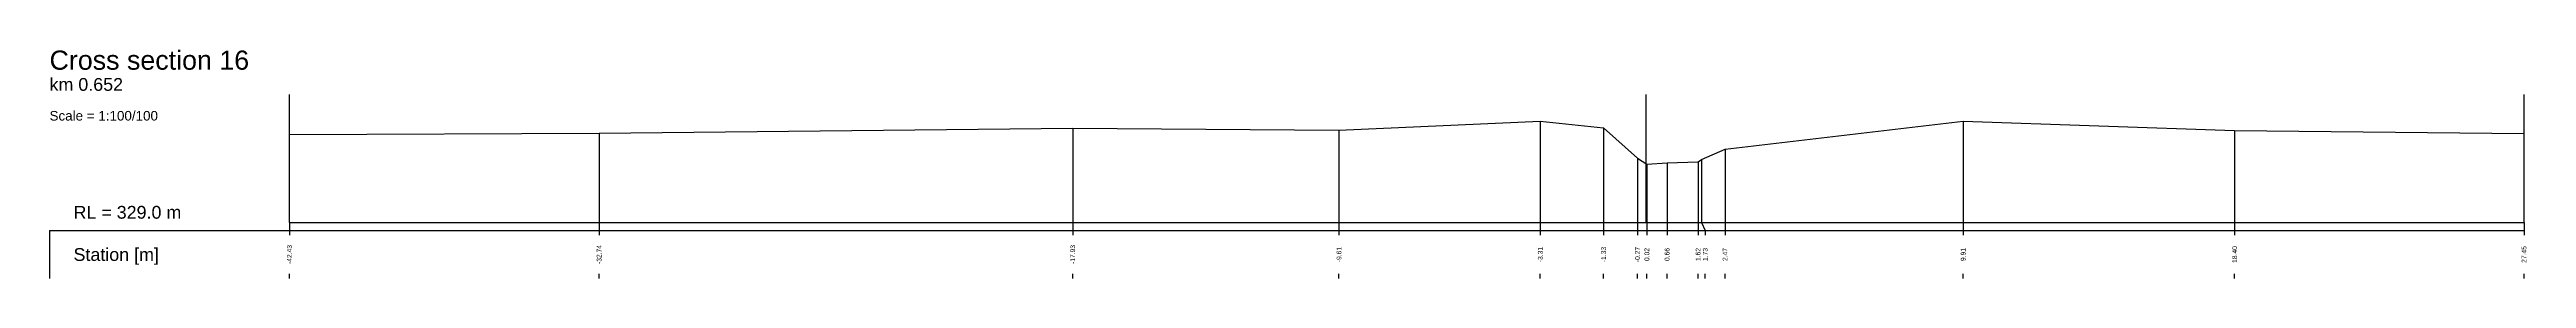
# Model space of a CAD drawing. Header units: millimetres. Extents: x -8 to 79, y -83 to 317.
# Drawn here: x -7.5 to 70, y 226.2 to 233.4 of the extents above; entities that cross this region are included whole.
import ezdxf
from ezdxf.enums import TextEntityAlignment as Align

# ---------------------------------------------------------------- set-up
doc = ezdxf.new("R2010")
doc.units = ezdxf.units.MM
doc.styles.get("Standard").update_dxf_attribs({"font": 'arial.ttf'})

msp = doc.modelspace()

# ---------------------------------------------------------------- linework, layer by layer
at = {"layer": 'axis', "color": 1}
msp.add_line((42.428, 228), (42.428, 232), dxfattribs=at)
at = {"layer": 'band'}
for p, q in [((0, 227.75), (0, 227.6)), ((9.686, 227.75), (9.686, 227.6)), ((24.496, 227.75), (24.496, 227.6)), ((32.823, 227.75), (32.823, 227.6)), ((39.118, 227.75), (39.118, 227.6)), ((41.098, 227.75), (41.098, 227.6)), ((42.155, 227.75), (42.155, 227.6)), ((42.452, 227.75), (42.452, 227.6)), ((43.084, 227.75), (43.084, 227.6)), ((44.053, 227.75), (44.053, 227.6)), ((44.278, 227.75), (44.278, 227.6)), ((44.895, 227.75), (44.895, 227.6)), ((52.343, 227.75), (52.343, 227.6)), ((60.832, 227.75), (60.832, 227.6)), ((69.881, 227.75), (69.881, 227.6)), ((0, 226.25), (0, 226.4)), ((9.686, 226.25), (9.686, 226.4)), ((24.496, 226.25), (24.496, 226.4)), ((32.823, 226.25), (32.823, 226.4)), ((39.118, 226.25), (39.118, 226.4)), ((41.098, 226.25), (41.098, 226.4)), ((42.155, 226.25), (42.155, 226.4)), ((42.452, 226.25), (42.452, 226.4)), ((43.084, 226.25), (43.084, 226.4)), ((44.053, 226.25), (44.053, 226.4)), ((44.278, 226.25), (44.278, 226.4)), ((44.895, 226.25), (44.895, 226.4)), ((52.343, 226.25), (52.343, 226.4)), ((60.832, 226.25), (60.832, 226.4)), ((69.881, 226.25), (69.881, 226.4))]:
    msp.add_line(p, q, dxfattribs=at)
at = {"layer": 'frame'}
for p, q in [((0, 228), (0, 232)), ((69.881, 228), (69.881, 232)), ((-7.5, 227.75), (69.881, 227.75)), ((-7.5, 227.75), (-7.5, 226.25)), ((0, 228), (69.881, 228))]:
    msp.add_line(p, q, dxfattribs=at)
at = {"layer": 'marker', "color": 253}
for p, q in [((24.496, 230.95), (24.496, 228)), ((32.823, 230.89), (32.823, 228)), ((39.118, 231.17), (39.118, 228)), ((41.098, 230.96), (41.098, 228)), ((52.343, 231.17), (52.343, 228)), ((60.832, 230.88), (60.832, 228)), ((9.686, 230.8), (9.686, 228)), ((44.895, 230.3), (44.895, 228)), ((42.155, 230.01), (42.155, 228)), ((42.452, 229.83), (42.452, 228)), ((43.084, 229.87), (43.084, 228)), ((44.053, 229.9), (44.053, 228)), ((44.155, 229.97), (44.155, 228)), ((0, 228), (0, 227.75)), ((9.686, 228), (9.686, 227.75)), ((24.496, 228), (24.496, 227.75)), ((32.823, 228), (32.823, 227.75)), ((39.118, 228), (39.118, 227.75)), ((41.098, 228), (41.098, 227.75)), ((42.155, 228), (42.155, 227.75)), ((42.452, 228), (42.452, 227.75)), ((43.084, 228), (43.084, 227.75)), ((44.053, 228), (44.053, 227.75)), ((44.155, 228), (44.278, 227.75)), ((44.895, 228), (44.895, 227.75)), ((52.343, 228), (52.343, 227.75)), ((60.832, 228), (60.832, 227.75)), ((69.881, 228), (69.881, 227.75))]:
    msp.add_line(p, q, dxfattribs=at)
at = {"layer": 'profile'}
msp.add_lwpolyline([(0, 230.75), (9.686, 230.8), (24.496, 230.95), (32.823, 230.89), (39.118, 231.17), (41.098, 230.96), (42.155, 230.01), (42.452, 229.83), (43.084, 229.87), (44.053, 229.9), (44.155, 229.97), (44.895, 230.3), (52.343, 231.17), (60.832, 230.88), (69.881, 230.78)], dxfattribs=at)

# ---------------------------------------------------------------- texts
for s, height, p in [('Cross section 16', 0.6, (-7.5, 232.6)), ('km 0.652', 0.4, (-7.5, 232)), ('Scale = 1:100/100', 0.3, (-7.5, 231.1)), ('RL = 329.0 m', 0.4, (-6.75, 228))]:
    msp.add_text(s, height=height).set_placement(p, align=Align.BOTTOM_LEFT)
msp.add_text('Station [m]', height=0.4).set_placement((-6.75, 227), align=Align.MIDDLE_LEFT)
for s, p in [('-42.43', (0, 227)), ('-32.74', (9.686, 227)), ('-17.93', (24.496, 227)), ('-9.61', (32.823, 227)), ('-3.31', (39.118, 227)), ('-1.33', (41.098, 227)), ('-0.27', (42.155, 227)), ('0.02', (42.452, 227)), ('0.66', (43.084, 227)), ('1.62', (44.053, 227)), ('1.73', (44.278, 227)), ('2.47', (44.895, 227)), ('9.91', (52.343, 227)), ('18.40', (60.832, 227)), ('27.45', (69.881, 227))]:
    msp.add_text(s, height=0.15, rotation=90).set_placement(p, align=Align.MIDDLE)

doc.saveas('drawing.dxf')
